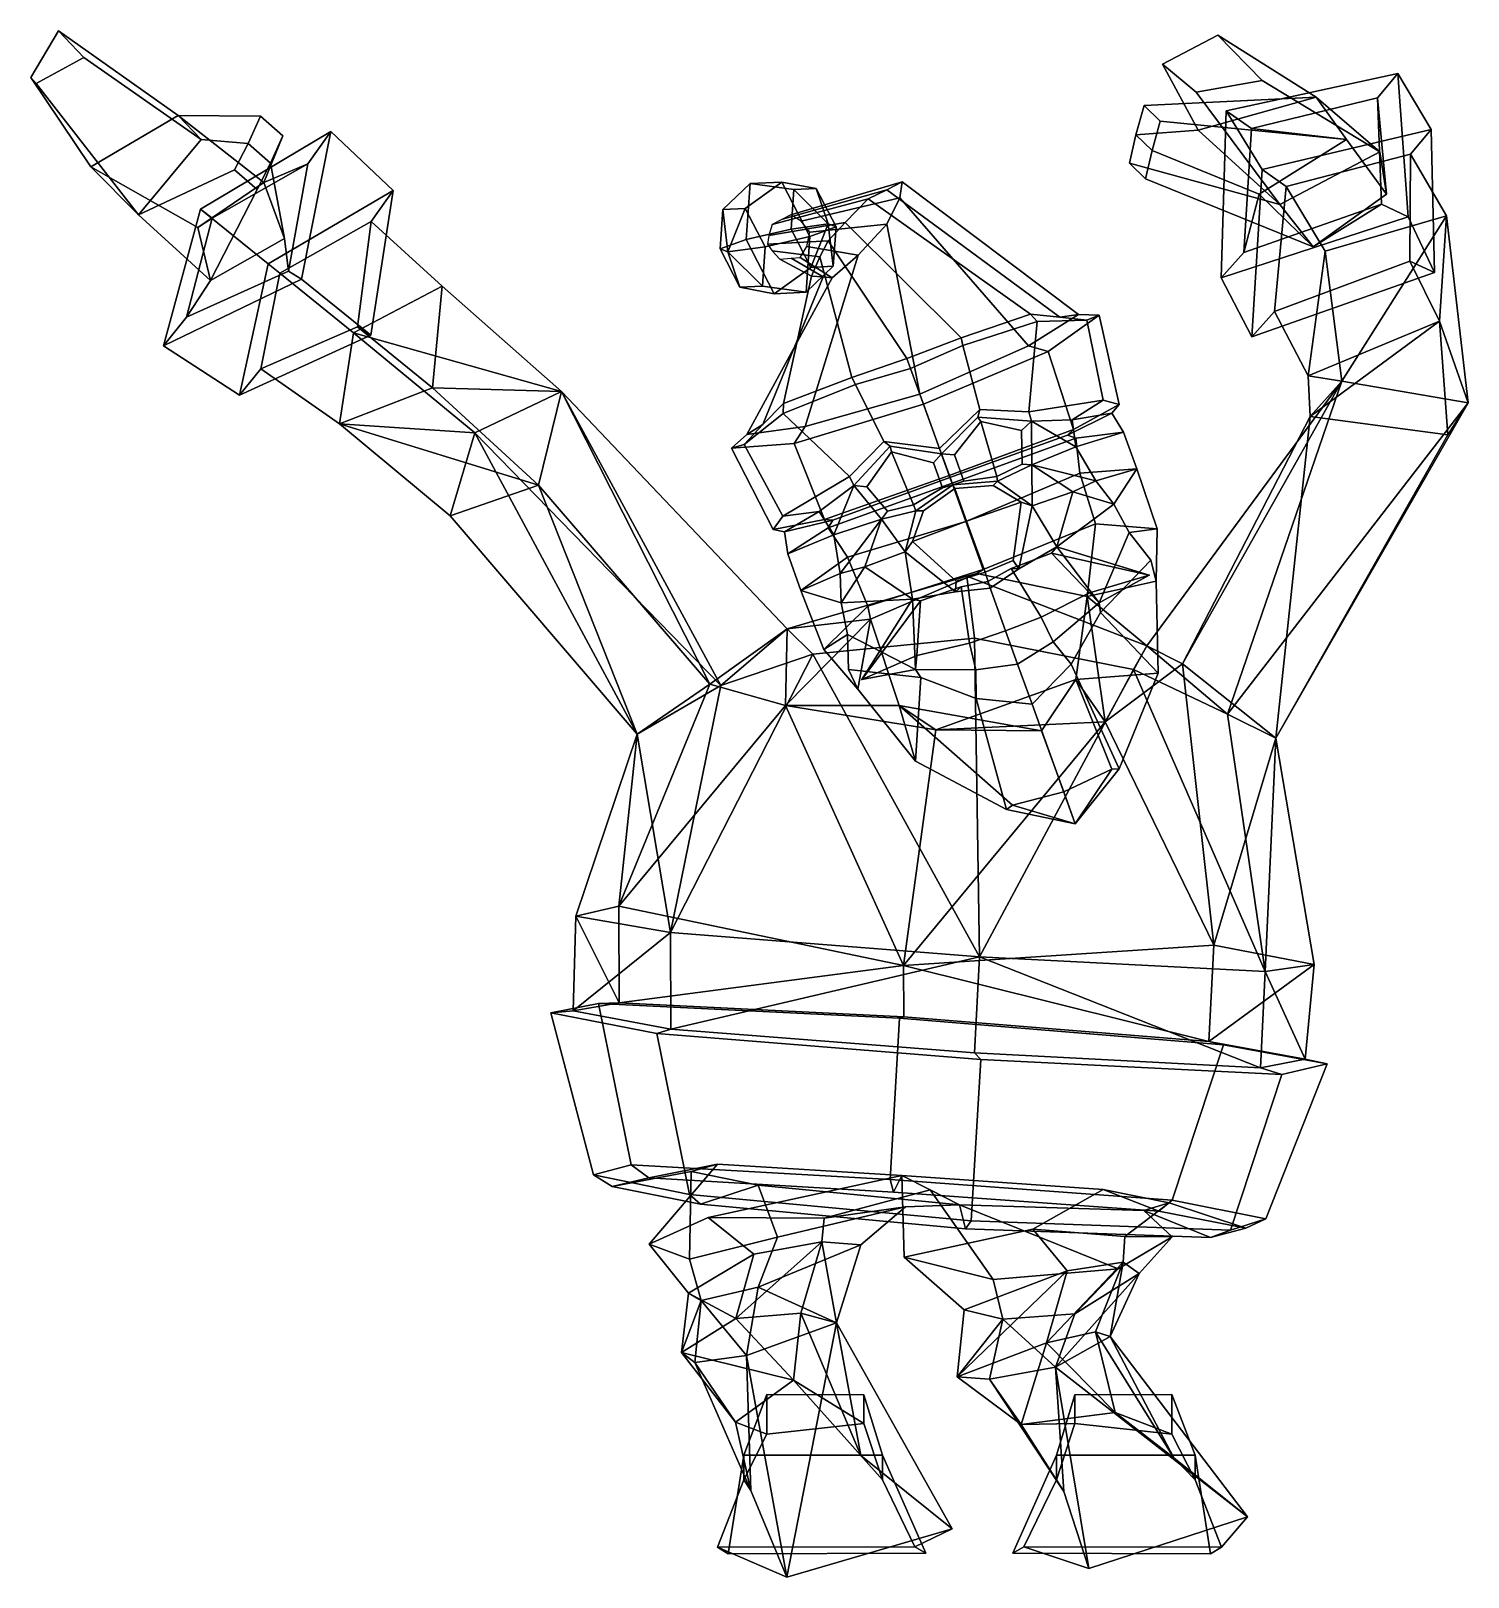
# Model space of a CAD drawing. Extents: x -321 to 168, y -161 to 365.
import ezdxf

# ---------------------------------------------------------------- set-up
doc = ezdxf.new("R2010")
doc.units = 0

msp = doc.modelspace()

# ---------------------------------------------------------------- linework, layer by layer
for p in [(59.280144, 179.624817, 96.495132), (-38.515999, 144.223114, 96.495132)]:
    msp.add_point(p)
for points in [[(-319.134705, 346.829834, 126.013069), (-302.998566, 355.644928, 132.021713), (-311.608002, 364.65741, 114.5019), (-320.973053, 348.833923, 102.777237)], [(-320.973053, 348.833923, 102.777237), (-311.608002, 364.65741, 114.5019), (-270.936554, 335.942474, 66.626259), (-300.655518, 318.511963, 55.118664)], [(-302.998566, 355.644928, 132.021713), (-263.124908, 327.697906, 106.921448), (-270.936554, 335.942474, 66.626259), (-311.608002, 364.65741, 114.5019)], [(75.250961, 343.857544, 147.862961), (97.629372, 347.794678, 142.294708), (82.55011, 363.175903, 138.890549), (63.741619, 353.316864, 135.524353)], [(63.741619, 353.316864, 135.524353), (82.55011, 363.175903, 138.890549), (115.9533, 342.110291, 82.222595), (75.904411, 330.904297, 87.04023)], [(97.629372, 347.794678, 142.294708), (137.637665, 323.541351, 104.682495), (115.9533, 342.110291, 82.222595), (82.55011, 363.175903, 138.890549)], [(-319.134705, 346.829834, 126.013069), (-284.437134, 302.102631, 86.588104), (-263.124908, 327.697906, 106.921448), (-302.998566, 355.644928, 132.021713)], [(75.250961, 343.857544, 147.862961), (63.741619, 353.316864, 135.524353), (75.904411, 330.904297, 87.04023), (103.617989, 305.671234, 97.90406)], [(-319.134705, 346.829834, 126.013069), (-320.973053, 348.833923, 102.777237), (-300.655518, 318.511963, 55.118664), (-284.437134, 302.102631, 86.588104)], [(75.250961, 343.857544, 147.862961), (103.617989, 305.671234, 97.90406), (137.637665, 323.541351, 104.682495), (97.629372, 347.794678, 142.294708)], [(143.782181, 350.204803, 55.039082), (155.079605, 331.184601, 30.389214), (97.686577, 317.564972, 15.483627), (85.40062, 337.445129, 37.917942)], [(143.782181, 350.204803, 55.039082), (85.40062, 337.445129, 37.917942), (93.992996, 331.454742, 46.6115), (136.884598, 341.881165, 58.629185)], [(147.280472, 301.486206, 97.045662), (143.782181, 350.204803, 55.039082), (136.884598, 341.881165, 58.629185), (138.233231, 305.726135, 89.555901)], [(156.184631, 282.520203, 70.051918), (155.079605, 331.184601, 30.389214), (143.782181, 350.204803, 55.039082), (147.280472, 301.486206, 97.045662)], [(54.667007, 329.307617, 77.36319), (75.904411, 330.904297, 87.04023), (115.9533, 342.110291, 82.222595), (57.536777, 339.287933, 72.732002)], [(57.536777, 339.287933, 72.732002), (115.9533, 342.110291, 82.222595), (126.278198, 327.700928, 53.993301), (62.949627, 333.968903, 62.250065)], [(139.95845, 309.111328, 72.238243), (136.884598, 341.881165, 58.629185), (93.992996, 331.454742, 46.6115), (126.278198, 327.700928, 53.993301)], [(114.988045, 291.217712, 70.115913), (138.233231, 305.726135, 89.555901), (136.884598, 341.881165, 58.629185), (139.95845, 309.111328, 72.238243)], [(137.637665, 323.541351, 104.682495), (139.95845, 309.111328, 72.238243), (126.278198, 327.700928, 53.993301), (115.9533, 342.110291, 82.222595)], [(54.667007, 329.307617, 77.36319), (57.536777, 339.287933, 72.732002), (62.949627, 333.968903, 62.250065), (60.198025, 323.980927, 66.92363)], [(94.078461, 260.619324, 59.686882), (83.761681, 280.773895, 83.865761), (85.40062, 337.445129, 37.917942), (97.686577, 317.564972, 15.483627)], [(83.761681, 280.773895, 83.865761), (91.414528, 289.281982, 80.467583), (93.992996, 331.454742, 46.6115), (85.40062, 337.445129, 37.917942)], [(-300.655518, 318.511963, 55.118664), (-270.936554, 335.942474, 66.626259), (-241.812103, 313.13443, 47.312843), (-264.204315, 297.885681, 37.919735)], [(-242.956512, 335.652191, 118.85231), (-235.290771, 328.973969, 110.846069), (-241.812103, 313.13443, 47.312843), (-270.936554, 335.942474, 66.626259)], [(-247.13829, 326.387878, 123.948891), (-242.956512, 335.652191, 118.85231), (-270.936554, 335.942474, 66.626259), (-263.124908, 327.697906, 106.921448)], [(-247.13829, 326.387878, 123.948891), (-239.552002, 319.699341, 115.845695), (-235.290771, 328.973969, 110.846069), (-242.956512, 335.652191, 118.85231)], [(60.198025, 323.980927, 66.92363), (62.949627, 333.968903, 62.250065), (126.278198, 327.700928, 53.993301), (96.647614, 309.111328, 49.69202)], [(96.647614, 309.111328, 49.69202), (126.278198, 327.700928, 53.993301), (93.992996, 331.454742, 46.6115), (91.414528, 289.281982, 80.467583)], [(155.079605, 331.184601, 30.389214), (148.106934, 322.720978, 34.058159), (105.836937, 311.788971, 23.805414), (97.686577, 317.564972, 15.483627)], [(156.184631, 282.520203, 70.051918), (147.799362, 286.435181, 63.122036), (148.106934, 322.720978, 34.058159), (155.079605, 331.184601, 30.389214)], [(-251.763809, 317.465759, 128.380676), (-247.13829, 326.387878, 123.948891), (-263.124908, 327.697906, 106.921448), (-284.437134, 302.102631, 86.588104)], [(-263.259247, 304.045044, 12.686824), (-218.976654, 330.504608, 47.37534), (-197.796661, 310.356384, 33.413902), (-240.301315, 285.455292, -2.292161)], [(-263.259247, 304.045044, 12.686824), (-259.378784, 301.000153, 22.954205), (-226.814407, 319.526855, 49.205841), (-218.976654, 330.504608, 47.37534)], [(-251.763809, 317.465759, 128.380676), (-244.082886, 310.766998, 120.342056), (-239.552002, 319.699341, 115.845695), (-247.13829, 326.387878, 123.948891)], [(-239.552002, 319.699341, 115.845695), (-234.732086, 294.043396, 74.932213), (-241.812103, 313.13443, 47.312843), (-235.290771, 328.973969, 110.846069)], [(-228.941986, 280.256989, 99.350212), (-218.976654, 330.504608, 47.37534), (-226.814407, 319.526855, 49.205841), (-233.380844, 282.978912, 88.608284)], [(-205.42334, 261.278595, 85.787178), (-197.796661, 310.356384, 33.413902), (-218.976654, 330.504608, 47.37534), (-228.941986, 280.256989, 99.350212)], [(52.549541, 319.692566, 82.232216), (103.617989, 305.671234, 97.90406), (75.904411, 330.904297, 87.04023), (54.667007, 329.307617, 77.36319)], [(52.549541, 319.692566, 82.232216), (54.667007, 329.307617, 77.36319), (60.198025, 323.980927, 66.92363), (57.989117, 314.357239, 71.72345)], [(57.989117, 314.357239, 71.72345), (60.198025, 323.980927, 66.92363), (96.647614, 309.111328, 49.69202), (114.988045, 291.217712, 70.115913)], [(103.617989, 305.671234, 97.90406), (114.988045, 291.217712, 70.115913), (139.95845, 309.111328, 72.238243), (137.637665, 323.541351, 104.682495)], [(148.106934, 322.720978, 34.058159), (160.345871, 301.825195, 7.261449), (119.070457, 289.816071, -1.676195), (105.836937, 311.788971, 23.805414)], [(157.956589, 265.952271, 35.054813), (160.345871, 301.825195, 7.261449), (148.106934, 322.720978, 34.058159), (147.799362, 286.435181, 63.122036)], [(-284.437134, 302.102631, 86.588104), (-300.655518, 318.511963, 55.118664), (-264.204315, 297.885681, 37.919735), (-259.966309, 279.851135, 61.503757)], [(-251.763809, 317.465759, 128.380676), (-284.437134, 302.102631, 86.588104), (-259.966309, 279.851135, 61.503757), (-244.082886, 310.766998, 120.342056)], [(-264.204315, 297.885681, 37.919735), (-241.812103, 313.13443, 47.312843), (-226.814407, 319.526855, 49.205841), (-259.378784, 301.000153, 22.954205)], [(-244.082886, 310.766998, 120.342056), (-259.966309, 279.851135, 61.503757), (-234.732086, 294.043396, 74.932213), (-239.552002, 319.699341, 115.845695)], [(-234.732086, 294.043396, 74.932213), (-233.380844, 282.978912, 88.608284), (-226.814407, 319.526855, 49.205841), (-241.812103, 313.13443, 47.312843)], [(52.549541, 319.692566, 82.232216), (57.989117, 314.357239, 71.72345), (114.988045, 291.217712, 70.115913), (103.617989, 305.671234, 97.90406)], [(94.078461, 260.619324, 59.686882), (97.686577, 317.564972, 15.483627), (105.836937, 311.788971, 23.805414), (101.893951, 269.262421, 56.253361)], [(-240.301315, 285.455292, -2.292161), (-197.796661, 310.356384, 33.413902), (-205.248428, 299.858734, 35.234035), (-236.387665, 282.332703, 8.131133)], [(-205.42334, 261.278595, 85.787178), (-209.964966, 264.017029, 74.857903), (-205.248428, 299.858734, 35.234035), (-197.796661, 310.356384, 33.413902)], [(-85.724632, 303.955841, 4.273912), (-76.446869, 312.740662, -5.108076), (-77.746857, 293.769165, -16.072855), (-86.643883, 290.540924, -3.479406)], [(-65.645798, 313.267883, 13.02423), (-76.446869, 312.740662, -5.108076), (-85.724632, 303.955841, 4.273912), (-78.087151, 304.328644, 17.095339)], [(-56.144756, 294.823608, 20.191677), (-65.645798, 313.267883, 13.02423), (-78.087151, 304.328644, 17.095339), (-71.368889, 291.28653, 22.1635)], [(-61.603455, 310.7211, -10.291333), (-62.522705, 297.306213, -18.044651), (-77.746857, 293.769165, -16.072855), (-76.446869, 312.740662, -5.108076)], [(-65.645798, 313.267883, 13.02423), (-53.965969, 311.093903, 2.530094), (-61.603455, 310.7211, -10.291333), (-76.446869, 312.740662, -5.108076)], [(-68.970566, 298.858459, 13.817698), (-36.31263, 307.581757, 64.056358), (-29.996511, 310.670471, 52.842693), (-65.430939, 300.62793, 11.629828)], [(-56.144756, 294.823608, 20.191677), (-47.247707, 298.051819, 7.598255), (-53.965969, 311.093903, 2.530094), (-65.645798, 313.267883, 13.02423)], [(-65.430939, 300.62793, 11.629828), (-29.996511, 310.670471, 52.842693), (-24.77158, 313.34021, 43.809608), (-62.593117, 302.134644, 9.873055)], [(-62.593117, 302.134644, 9.873055), (-24.77158, 313.34021, 43.809608), (-25.513271, 307.935486, 34.425068), (-59.036678, 300.037964, 7.79352)], [(-49.889519, 299.080139, -8.239739), (-62.522705, 297.306213, -18.044651), (-61.603455, 310.7211, -10.291333)], [(-53.965969, 311.093903, 2.530094), (-49.889519, 299.080139, -8.239739), (-61.603455, 310.7211, -10.291333)], [(-47.247707, 298.051819, 7.598255), (-49.889519, 299.080139, -8.239739), (-53.965969, 311.093903, 2.530094)], [(28.869303, 267.400513, 60.679428), (-29.996511, 310.670471, 52.842693), (-36.31263, 307.581757, 64.056358), (18.911833, 268.347595, 88.605896)], [(35.207359, 268.312256, 37.509758), (-24.77158, 313.34021, 43.809608), (-29.996511, 310.670471, 52.842693), (28.869303, 267.400513, 60.679428)], [(18.235157, 257.650177, 16.319862), (-25.513271, 307.935486, 34.425068), (-24.77158, 313.34021, 43.809608), (35.207359, 268.312256, 37.509758)], [(119.070457, 289.816071, -1.676195), (113.322678, 247.429382, 29.845779), (101.893951, 269.262421, 56.253361), (105.836937, 311.788971, 23.805414)], [(-70.054962, 295.106201, 14.586328), (-44.12006, 299.586304, 69.051338), (-36.31263, 307.581757, 64.056358), (-68.970566, 298.858459, 13.817698)], [(-59.036678, 300.037964, 7.79352), (-25.513271, 307.935486, 34.425068), (-29.915327, 298.947449, 27.732841), (-56.118763, 296.244019, 6.150836)], [(18.911833, 268.347595, 88.605896), (-36.31263, 307.581757, 64.056358), (-44.12006, 299.586304, 69.051338), (-4.639627, 260.370728, 101.565422)], [(-18.740019, 241.186768, -2.974265), (-29.915327, 298.947449, 27.732841), (-25.513271, 307.935486, 34.425068), (18.235157, 257.650177, 16.319862)], [(147.280472, 301.486206, 97.045662), (138.233231, 305.726135, 89.555901), (91.414528, 289.281982, 80.467583), (83.761681, 280.773895, 83.865761)], [(114.988045, 291.217712, 70.115913), (96.647614, 309.111328, 49.69202), (91.414528, 289.281982, 80.467583), (138.233231, 305.726135, 89.555901)], [(-250.103287, 240.799988, 40.747322), (-275.905426, 257.629456, 55.534943), (-263.259247, 304.045044, 12.686824), (-240.301315, 285.455292, -2.292161)], [(-275.905426, 257.629456, 55.534943), (-268.03241, 267.321503, 55.455418), (-259.378784, 301.000153, 22.954205), (-263.259247, 304.045044, 12.686824)], [(-259.966309, 279.851135, 61.503757), (-264.204315, 297.885681, 37.919735), (-259.378784, 301.000153, 22.954205), (-268.03241, 267.321503, 55.455418)], [(-236.387665, 282.332703, 8.131133), (-205.248428, 299.858734, 35.234035), (-181.152435, 277.883118, 19.623055), (-211.31398, 261.974243, -8.034665)], [(-181.152435, 277.883118, 19.623055), (-205.248428, 299.858734, 35.234035), (-209.964966, 264.017029, 74.857903), (-184.428024, 243.337433, 59.861961)], [(-84.002037, 289.512604, 12.358637), (-85.724632, 303.955841, 4.273912), (-86.643883, 290.540924, -3.479406)], [(-78.087151, 304.328644, 17.095339), (-85.724632, 303.955841, 4.273912), (-84.002037, 289.512604, 12.358637)], [(-71.368889, 291.28653, 22.1635), (-78.087151, 304.328644, 17.095339), (-84.002037, 289.512604, 12.358637)], [(-70.528893, 292.191315, 14.961316), (-49.864586, 293.292236, 71.853767), (-44.12006, 299.586304, 69.051338), (-70.054962, 295.106201, 14.586328)], [(-23.138264, 253.336792, 108.993706), (-4.639627, 260.370728, 101.565422), (-44.12006, 299.586304, 69.051338), (-49.864586, 293.292236, 71.853767)], [(156.184631, 282.520203, 70.051918), (147.280472, 301.486206, 97.045662), (83.761681, 280.773895, 83.865761), (94.078461, 260.619324, 59.686882)], [(160.345871, 301.825195, 7.261449), (124.760223, 245.651245, -30.037838), (119.070457, 289.816071, -1.676195)], [(160.345871, 301.825195, 7.261449), (167.657776, 238.203247, -33.052433), (124.760223, 245.651245, -30.037838)], [(157.956589, 265.952271, 35.054813), (167.657776, 238.203247, -33.052433), (160.345871, 301.825195, 7.261449)], [(-55.804417, 284.26416, -12.976434), (-68.245796, 275.32486, -8.905379), (-77.746857, 293.769165, -16.072855), (-62.522705, 297.306213, -18.044651)], [(-56.144756, 294.823608, 20.191677), (-71.368889, 291.28653, 22.1635), (-72.288116, 277.871674, 14.410237), (-57.444725, 275.852081, 9.226926)], [(-49.889519, 299.080139, -8.239739), (-55.804417, 284.26416, -12.976434), (-62.522705, 297.306213, -18.044651)], [(-18.740019, 241.186768, -2.974265), (-57.685822, 230.167175, 16.319864), (-39.758549, 288.416931, 33.074642), (-29.915327, 298.947449, 27.732841)], [(-56.144756, 294.823608, 20.191677), (-57.444725, 275.852081, 9.226926), (-48.166935, 284.636963, -0.155007), (-47.247707, 298.051819, 7.598255)], [(-57.131214, 291.344666, 6.911242), (-56.118763, 296.244019, 6.150836), (-29.915327, 298.947449, 27.732841), (-39.758549, 288.416931, 33.074642)], [(-48.166935, 284.636963, -0.155007), (-55.804417, 284.26416, -12.976434), (-49.889519, 299.080139, -8.239739)], [(-47.247707, 298.051819, 7.598255), (-48.166935, 284.636963, -0.155007), (-49.889519, 299.080139, -8.239739)], [(-259.966309, 279.851135, 61.503757), (-268.03241, 267.321503, 55.455418), (-233.380844, 282.978912, 88.608284), (-234.732086, 294.043396, 74.932213)], [(-79.925598, 277.498871, 1.588811), (-86.643883, 290.540924, -3.479406), (-77.746857, 293.769165, -16.072855), (-68.245796, 275.32486, -8.905379)], [(-84.002037, 289.512604, 12.358637), (-86.643883, 290.540924, -3.479406), (-79.925598, 277.498871, 1.588811)], [(-71.368889, 291.28653, 22.1635), (-84.002037, 289.512604, 12.358637), (-72.288116, 277.871674, 14.410237)], [(-72.288116, 277.871674, 14.410237), (-84.002037, 289.512604, 12.358637), (-79.925598, 277.498871, 1.588811)], [(-70.528893, 292.191315, 14.961316), (-68.906387, 289.866058, 14.054508), (-52.706829, 287.820892, 68.237328), (-49.864586, 293.292236, 71.853767)], [(-68.906387, 289.866058, 14.054508), (-66.398537, 287.124084, 12.626783), (-55.54118, 281.235229, 62.233524), (-52.706829, 287.820892, 68.237328)], [(-59.40889, 287.607239, 8.398677), (-57.131214, 291.344666, 6.911242), (-39.758549, 288.416931, 33.074642), (-48.576927, 280.722656, 41.552906)], [(-23.138264, 253.336792, 108.993706), (-49.864586, 293.292236, 71.853767), (-52.706829, 287.820892, 68.237328), (-41.852962, 246.899689, 101.565422)], [(113.322678, 247.429382, 29.845779), (119.070457, 289.816071, -1.676195), (124.760223, 245.651245, -30.037838)], [(-250.103287, 240.799988, 40.747322), (-240.301315, 285.455292, -2.292161), (-236.387665, 282.332703, 8.131133), (-242.809052, 249.769531, 40.686783)], [(-57.685822, 230.167175, 16.319864), (-77.550194, 227.494598, 37.509758), (-48.576927, 280.722656, 41.552906), (-39.758549, 288.416931, 33.074642)], [(-57.444725, 275.852081, 9.226926), (-68.245796, 275.32486, -8.905379), (-55.804417, 284.26416, -12.976434), (-48.166935, 284.636963, -0.155007)], [(-66.398537, 287.124084, 12.626783), (-62.539307, 287.435455, 10.290932), (-51.614372, 281.050171, 50.793362), (-55.54118, 281.235229, 62.233524)], [(-65.053207, 237.952637, 88.605896), (-41.852962, 246.899689, 101.565422), (-52.706829, 287.820892, 68.237328), (-55.54118, 281.235229, 62.233524)], [(-62.539307, 287.435455, 10.290932), (-59.40889, 287.607239, 8.398677), (-48.576927, 280.722656, 41.552906), (-51.614372, 281.050171, 50.793362)], [(156.184631, 282.520203, 70.051918), (94.078461, 260.619324, 59.686882), (101.893951, 269.262421, 56.253361), (147.799362, 286.435181, 63.122036)], [(113.322678, 247.429382, 29.845779), (157.956589, 265.952271, 35.054813), (147.799362, 286.435181, 63.122036), (101.893951, 269.262421, 56.253361)], [(-275.905426, 257.629456, 55.534943), (-228.941986, 280.256989, 99.350212), (-233.380844, 282.978912, 88.608284), (-268.03241, 267.321503, 55.455418)], [(-250.103287, 240.799988, 40.747322), (-205.42334, 261.278595, 85.787178), (-228.941986, 280.256989, 99.350212), (-275.905426, 257.629456, 55.534943)], [(-216.027145, 231.133118, 25.005581), (-242.809052, 249.769531, 40.686783), (-236.387665, 282.332703, 8.131133), (-211.31398, 261.974243, -8.034665)], [(-77.550194, 227.494598, 37.509758), (-72.097145, 230.851166, 60.679428), (-51.614372, 281.050171, 50.793362), (-48.576927, 280.722656, 41.552906)], [(-72.097145, 230.851166, 60.679428), (-65.053207, 237.952637, 88.605896), (-55.54118, 281.235229, 62.233524), (-51.614372, 281.050171, 50.793362)], [(-211.31398, 261.974243, -8.034665), (-181.152435, 277.883118, 19.623055), (-140.622864, 242.141296, 16.998755)], [(-184.428024, 243.337433, 59.861961), (-140.622864, 242.141296, 16.998755), (-181.152435, 277.883118, 19.623055)], [(-57.444725, 275.852081, 9.226926), (-72.288116, 277.871674, 14.410237), (-79.925598, 277.498871, 1.588811), (-68.245796, 275.32486, -8.905379)], [(-4.09409, 257.721832, 106.255333), (21.125263, 265.882935, 92.966484), (18.911833, 268.347595, 88.605896), (-4.639627, 260.370728, 101.565422)], [(42.261631, 268.081299, 35.851646), (24.841194, 255.643982, 12.511163), (18.235157, 257.650177, 16.319862), (35.207359, 268.312256, 37.509758)], [(21.125263, 265.882935, 92.966484), (38.089714, 266.310059, 61.73048), (28.869303, 267.400513, 60.679428), (18.911833, 268.347595, 88.605896)], [(49.006523, 237.699097, 40.018829), (33.474522, 229.164307, 13.866787), (24.841194, 255.643982, 12.511163), (42.261631, 268.081299, 35.851646)], [(38.089714, 266.310059, 61.73048), (42.261631, 268.081299, 35.851646), (35.207359, 268.312256, 37.509758), (28.869303, 267.400513, 60.679428)], [(43.629314, 239.117249, 77.739914), (49.006523, 237.699097, 40.018829), (42.261631, 268.081299, 35.851646), (38.089714, 266.310059, 61.73048)], [(-250.103287, 240.799988, 40.747322), (-242.809052, 249.769531, 40.686783), (-209.964966, 264.017029, 74.857903), (-205.42334, 261.278595, 85.787178)], [(-184.428024, 243.337433, 59.861961), (-209.964966, 264.017029, 74.857903), (-242.809052, 249.769531, 40.686783), (-216.027145, 231.133118, 25.005581)], [(1.683785, 236.022644, 108.592934), (18.364187, 235.213745, 96.802124), (21.125263, 265.882935, 92.966484), (-4.09409, 257.721832, 106.255333)], [(18.364187, 235.213745, 96.802124), (43.629314, 239.117249, 77.739914), (38.089714, 266.310059, 61.73048), (21.125263, 265.882935, 92.966484)], [(157.956589, 265.952271, 35.054813), (113.322678, 247.429382, 29.845779), (114.001961, 233.551208, 20.471243)], [(157.956589, 265.952271, 35.054813), (114.001961, 233.551208, 20.471243), (160.803833, 227.390442, 10.182785)], [(157.956589, 265.952271, 35.054813), (160.803833, 227.390442, 10.182785), (167.657776, 238.203247, -33.052433)], [(-216.027145, 231.133118, 25.005581), (-211.31398, 261.974243, -8.034665), (-170.091324, 228.015747, -6.087024)], [(-211.31398, 261.974243, -8.034665), (-140.622864, 242.141296, 16.998755), (-170.091324, 228.015747, -6.087024)], [(-21.900185, 249.916626, 112.282356), (-4.09409, 257.721832, 106.255333), (-4.639627, 260.370728, 101.565422), (-23.138264, 253.336792, 108.993706)], [(-12.04626, 222.695465, 112.074959), (1.683785, 236.022644, 108.592934), (-4.09409, 257.721832, 106.255333), (-21.900185, 249.916626, 112.282356)], [(24.841194, 255.643982, 12.511163), (-17.50931, 237.786987, -7.526244), (-18.740019, 241.186768, -2.974265), (18.235157, 257.650177, 16.319862)], [(-21.900185, 249.916626, 112.282356), (-23.138264, 253.336792, 108.993706), (-41.852962, 246.899689, 101.565422), (-40.576511, 244.515381, 106.255333)], [(33.474522, 229.164307, 13.866787), (-8.745274, 213.576599, -5.901318), (-17.50931, 237.786987, -7.526244), (24.841194, 255.643982, 12.511163)], [(-12.04626, 222.695465, 112.074959), (-21.900185, 249.916626, 112.282356), (-40.576511, 244.515381, 106.255333), (-31.020903, 225.042419, 108.592934)], [(113.322678, 247.429382, 29.845779), (124.760223, 245.651245, -30.037838), (114.001961, 233.551208, 20.471243)], [(-216.027145, 231.133118, 25.005581), (-148.349457, 210.216583, 51.602306), (-184.428024, 243.337433, 59.861961)], [(-184.428024, 243.337433, 59.861961), (-148.349457, 210.216583, 51.602306), (-140.622864, 242.141296, 16.998755)], [(-86.454865, 142.14151, -35.592037), (-170.091324, 228.015747, -6.087024), (-140.622864, 242.141296, 16.998755)], [(-90.171265, 142.590942, 41.213921), (-140.622864, 242.141296, 16.998755), (-148.349457, 210.216583, 51.602306)], [(-90.171265, 142.590942, 41.213921), (-63.902641, 161.420135, -1.819901), (-140.622864, 242.141296, 16.998755)], [(-86.454865, 142.14151, -35.592037), (-140.622864, 242.141296, 16.998755), (-63.902641, 161.420135, -1.819901)], [(-40.576511, 244.515381, 106.255333), (-41.852962, 246.899689, 101.565422), (-65.053207, 237.952637, 88.605896), (-65.176117, 234.642273, 92.966484)], [(-31.020903, 225.042419, 108.592934), (-40.576511, 244.515381, 106.255333), (-65.176117, 234.642273, 92.966484), (-42.603207, 213.14386, 96.802116)], [(70.560509, 149.531494, 51.562283), (124.760223, 245.651245, -30.037838), (58.399792, 155.607605, 6.357838)], [(85.857346, 132.424133, -20.267643), (58.399792, 155.607605, 6.357838), (124.760223, 245.651245, -30.037838)], [(70.560509, 149.531494, 51.562283), (114.001961, 233.551208, 20.471243), (124.760223, 245.651245, -30.037838)], [(85.857346, 132.424133, -20.267643), (124.760223, 245.651245, -30.037838), (167.657776, 238.203247, -33.052433)], [(-65.176117, 234.642273, 92.966484), (-65.053207, 237.952637, 88.605896), (-72.097145, 230.851166, 60.679428), (-78.483032, 224.111328, 61.73048)], [(-61.476959, 224.397278, 12.511164), (-57.685822, 230.167175, 16.319864), (-18.740019, 241.186768, -2.974265), (-17.50931, 237.786987, -7.526244)], [(-51.159904, 198.5271, 13.866788), (-61.476959, 224.397278, 12.511164), (-17.50931, 237.786987, -7.526244), (-8.745274, 213.576599, -5.901318)], [(33.094204, 232.479065, 78.249641), (43.629314, 239.117249, 77.739914), (18.364187, 235.213745, 96.802124), (19.211151, 232.014069, 94.976685)], [(49.006523, 237.699097, 40.018829), (46.583805, 234.68045, 41.26128), (31.421478, 227.238037, 14.896183), (33.474522, 229.164307, 13.866787)], [(43.629314, 239.117249, 77.739914), (33.094204, 232.479065, 78.249641), (46.583805, 234.68045, 41.26128), (49.006523, 237.699097, 40.018829)], [(102.316818, 124.271027, 19.639944), (85.857346, 132.424133, -20.267643), (167.657776, 238.203247, -33.052433)], [(160.803833, 227.390442, 10.182785), (102.316818, 124.271027, 19.639944), (167.657776, 238.203247, -33.052433)], [(-42.603207, 213.14386, 96.802116), (-65.176117, 234.642273, 92.966484), (-78.483032, 224.111328, 61.73048), (-65.332626, 199.673584, 77.739914)], [(-12.04626, 222.695465, 112.074959), (-11.4058, 220.926208, 109.102097), (0.962544, 233.406372, 107.094673), (1.683785, 236.022644, 108.592934)], [(2.046012, 231.902466, 104.268639), (0.962544, 233.406372, 107.094673), (-11.4058, 220.926208, 109.102097), (-6.990826, 220.59375, 106.276031)], [(-6.990826, 220.59375, 106.276031), (-3.755651, 211.656677, 107.318275), (7.414523, 213.202881, 102.009949), (2.046012, 231.902466, 104.268639)], [(1.683785, 236.022644, 108.592934), (0.962544, 233.406372, 107.094673), (19.211151, 232.014069, 94.976685), (18.364187, 235.213745, 96.802124)], [(2.046012, 231.902466, 104.268639), (15.824884, 228.856567, 92.15062), (19.211151, 232.014069, 94.976685), (0.962544, 233.406372, 107.094673)], [(7.414523, 213.202881, 102.009949), (16.066833, 217.394257, 95.723228), (15.824884, 228.856567, 92.15062), (2.046012, 231.902466, 104.268639)], [(16.066833, 217.394257, 95.723228), (19.329147, 217.203491, 98.549278), (19.211151, 232.014069, 94.976685), (15.824884, 228.856567, 92.15062)], [(34.342648, 223.234497, 78.655991), (33.094204, 232.479065, 78.249641), (19.211151, 232.014069, 94.976685)], [(19.329147, 217.203491, 98.549278), (34.342648, 223.234497, 78.655991), (19.211151, 232.014069, 94.976685)], [(50.521259, 228.223145, 42.462151), (34.240952, 226.242767, 12.672509), (31.421478, 227.238037, 14.896183), (46.583805, 234.68045, 41.26128)], [(33.094204, 232.479065, 78.249641), (34.342648, 223.234497, 78.655991), (50.521259, 228.223145, 42.462151), (46.583805, 234.68045, 41.26128)], [(102.316818, 124.271027, 19.639944), (114.001961, 233.551208, 20.471243), (70.560509, 149.531494, 51.562283)], [(160.803833, 227.390442, 10.182785), (114.001961, 233.551208, 20.471243), (102.316818, 124.271027, 19.639944)], [(-216.027145, 231.133118, 25.005581), (-178.37326, 199.795105, 22.361713), (-148.349457, 210.216583, 51.602306)], [(-216.027145, 231.133118, 25.005581), (-170.091324, 228.015747, -6.087024), (-178.37326, 199.795105, 22.361713)], [(-178.37326, 199.795105, 22.361713), (-170.091324, 228.015747, -6.087024), (-114.869492, 125.576965, -1.100094)], [(-114.869492, 125.576965, -1.100094), (-170.091324, 228.015747, -6.087024), (-86.454865, 142.14151, -35.592037)], [(-78.483032, 224.111328, 61.73048), (-72.097145, 230.851166, 60.679428), (-77.550194, 227.494598, 37.509758), (-82.822021, 222.801636, 35.851646)], [(-82.822021, 222.801636, 35.851646), (-77.550194, 227.494598, 37.509758), (-57.685822, 230.167175, 16.319864), (-61.476959, 224.397278, 12.511164)], [(33.474522, 229.164307, 13.866787), (31.421478, 227.238037, 14.896183), (-8.488815, 212.868134, -2.275021), (-8.745274, 213.576599, -5.901318)], [(34.240952, 226.242767, 12.672509), (-7.793586, 210.947571, -2.405133), (-8.488815, 212.868134, -2.275021), (31.421478, 227.238037, 14.896183)], [(35.641514, 214.309875, 11.18878), (-3.070409, 197.899963, -0.945824), (-7.793586, 210.947571, -2.405133), (34.240952, 226.242767, 12.672509)], [(55.032692, 215.824432, 44.641083), (35.641514, 214.309875, 11.18878), (34.240952, 226.242767, 12.672509), (50.521259, 228.223145, 42.462151)], [(34.342648, 223.234497, 78.655991), (41.097305, 211.748657, 78.504814), (55.032692, 215.824432, 44.641083), (50.521259, 228.223145, 42.462151)], [(-68.556068, 195.142029, 40.018829), (-82.822021, 222.801636, 35.851646), (-61.476959, 224.397278, 12.511164), (-51.159904, 198.5271, 13.866788)], [(-65.332626, 199.673584, 77.739914), (-78.483032, 224.111328, 61.73048), (-82.822021, 222.801636, 35.851646), (-68.556068, 195.142029, 40.018829)], [(-31.020903, 225.042419, 108.592934), (-42.603207, 213.14386, 96.802116), (-41.205776, 210.143433, 94.976685), (-28.792097, 223.49408, 107.094673)], [(-28.390406, 221.623962, 104.469688), (-28.792097, 223.49408, 107.094673), (-41.205776, 210.143433, 94.976685), (-36.766212, 209.691772, 94.654114)], [(-20.909693, 203.600922, 102.64016), (-28.390406, 221.623962, 104.469688), (-36.766212, 209.691772, 94.654114), (-29.774532, 201.385803, 97.547935)], [(-12.04626, 222.695465, 112.074959), (-31.020903, 225.042419, 108.592934), (-28.792097, 223.49408, 107.094673), (-11.4058, 220.926208, 109.102097)], [(-28.390406, 221.623962, 104.469688), (-14.11828, 217.886841, 106.095718), (-11.4058, 220.926208, 109.102097), (-28.792097, 223.49408, 107.094673)], [(-14.11828, 217.886841, 106.095718), (-28.390406, 221.623962, 104.469688), (-20.909693, 203.600922, 102.64016), (-11.01495, 209.313965, 106.939919)], [(-11.01495, 209.313965, 106.939919), (-7.559749, 210.301605, 110.144318), (-11.4058, 220.926208, 109.102097), (-14.11828, 217.886841, 106.095718)], [(-3.755651, 211.656677, 107.318275), (-6.990826, 220.59375, 106.276031), (-11.4058, 220.926208, 109.102097), (-7.559749, 210.301605, 110.144318)], [(41.097305, 211.748657, 78.504814), (34.342648, 223.234497, 78.655991), (19.329147, 217.203491, 98.549278)], [(7.414523, 213.202881, 102.009949), (7.699466, 211.631348, 104.835991), (19.329147, 217.203491, 98.549278), (16.066833, 217.394257, 95.723228)], [(19.427805, 203.198914, 104.760262), (19.329147, 217.203491, 98.549278), (7.699466, 211.631348, 104.835991)], [(33.238071, 208.035034, 101.72583), (41.097305, 211.748657, 78.504814), (19.329147, 217.203491, 98.549278)], [(33.238071, 208.035034, 101.72583), (19.329147, 217.203491, 98.549278), (19.427805, 203.198914, 104.760262)], [(61.959026, 195.408691, 46.003769), (41.018768, 197.126465, 14.099627), (35.641514, 214.309875, 11.18878), (55.032692, 215.824432, 44.641083)], [(41.097305, 211.748657, 78.504814), (47.221859, 203.837585, 77.948036), (55.032692, 215.824432, 44.641083)], [(52.452038, 194.106873, 78.12674), (61.959026, 195.408691, 46.003769), (55.032692, 215.824432, 44.641083), (47.221859, 203.837585, 77.948036)], [(-52.989506, 201.3172, 78.249641), (-41.205776, 210.143433, 94.976685), (-42.603207, 213.14386, 96.802116), (-65.332626, 199.673584, 77.739914)], [(-51.159904, 198.5271, 13.866788), (-8.745274, 213.576599, -5.901318), (-8.488815, 212.868134, -2.275021), (-48.349537, 198.361328, 14.896184)], [(-49.878632, 195.791901, 12.672509), (-48.349537, 198.361328, 14.896184), (-8.488815, 212.868134, -2.275021), (-7.793586, 210.947571, -2.405133)], [(-43.316307, 185.727539, 11.188781), (-49.878632, 195.791901, 12.672509), (-7.793586, 210.947571, -2.405133), (-3.070409, 197.899963, -0.945824)], [(-20.909693, 203.600922, 102.64016), (-20.13434, 201.555664, 104.835991), (-7.559749, 210.301605, 110.144318), (-11.01495, 209.313965, 106.939919)], [(-6.844909, 209.085999, 124.53614), (-7.559749, 210.301605, 110.144318), (-20.13434, 201.555664, 104.835991), (-17.545099, 201.560242, 121.01963)], [(7.414523, 213.202881, 102.009949), (-3.755651, 211.656677, 107.318275), (-7.559749, 210.301605, 110.144318), (7.699466, 211.631348, 104.835991)], [(-6.844909, 209.085999, 124.53614), (6.193177, 210.153381, 121.019623), (7.699466, 211.631348, 104.835991), (-7.559749, 210.301605, 110.144318)], [(41.018768, 197.126465, 14.099627), (2.838597, 181.576477, 3.485336), (-3.070409, 197.899963, -0.945824), (35.641514, 214.309875, 11.18878)], [(15.762093, 204.509033, 122.216965), (19.427805, 203.198914, 104.760262), (7.699466, 211.631348, 104.835991), (6.193177, 210.153381, 121.019623)], [(47.221859, 203.837585, 77.948036), (41.097305, 211.748657, 78.504814), (33.238071, 208.035034, 101.72583)], [(-178.37326, 199.795105, 22.361713), (-114.869492, 125.576965, -1.100094), (-148.349457, 210.216583, 51.602306)], [(-114.869492, 125.576965, -1.100094), (-90.171265, 142.590942, 41.213921), (-148.349457, 210.216583, 51.602306)], [(-48.031147, 193.415588, 78.655991), (-41.205776, 210.143433, 94.976685), (-52.989506, 201.3172, 78.249641)], [(-31.816036, 198.689209, 98.549278), (-41.205776, 210.143433, 94.976685), (-48.031147, 193.415588, 78.655991)], [(-29.774532, 201.385803, 97.547935), (-36.766212, 209.691772, 94.654114), (-41.205776, 210.143433, 94.976685), (-31.816036, 198.689209, 98.549278)], [(-2.822674, 197.97467, 128.666168), (-6.844909, 209.085999, 124.53614), (-17.545099, 201.560242, 121.01963), (-21.283758, 191.098633, 122.216965)], [(-2.822674, 197.97467, 128.666168), (15.762093, 204.509033, 122.216965), (6.193177, 210.153381, 121.019623), (-6.844909, 209.085999, 124.53614)], [(27.810474, 189.252747, 98.608406), (33.238071, 208.035034, 101.72583), (19.427805, 203.198914, 104.760262)], [(27.810474, 189.252747, 98.608406), (47.221859, 203.837585, 77.948036), (33.238071, 208.035034, 101.72583)], [(-65.332626, 199.673584, 77.739914), (-68.556068, 195.142029, 40.018829), (-64.762466, 194.373657, 41.26128), (-52.989506, 201.3172, 78.249641)], [(-52.989506, 201.3172, 78.249641), (-64.762466, 194.373657, 41.26128), (-63.654163, 186.892212, 42.462151), (-48.031147, 193.415588, 78.655991)], [(-20.909693, 203.600922, 102.64016), (-29.774532, 201.385803, 97.547935), (-31.816036, 198.689209, 98.549278), (-20.13434, 201.555664, 104.835991)], [(-23.747322, 187.569702, 104.760262), (-20.13434, 201.555664, 104.835991), (-31.816036, 198.689209, 98.549278)], [(-21.283758, 191.098633, 122.216965), (-17.545099, 201.560242, 121.01963), (-20.13434, 201.555664, 104.835991), (-23.747322, 187.569702, 104.760262)], [(3.457717, 180.625305, 122.611298), (12.941563, 184.612976, 117.381271), (15.762093, 204.509033, 122.216965), (-2.822674, 197.97467, 128.666168)], [(12.941563, 184.612976, 117.381271), (14.948675, 181.810059, 104.511543), (19.427805, 203.198914, 104.760262), (15.762093, 204.509033, 122.216965)], [(14.948675, 181.810059, 104.511543), (27.810474, 189.252747, 98.608406), (19.427805, 203.198914, 104.760262)], [(52.452038, 194.106873, 78.12674), (47.221859, 203.837585, 77.948036), (27.810474, 189.252747, 98.608406), (42.263538, 170.209167, 104.917755)], [(-68.556068, 195.142029, 40.018829), (-51.159904, 198.5271, 13.866788), (-48.349537, 198.361328, 14.896184), (-64.762466, 194.373657, 41.26128)], [(-63.654163, 186.892212, 42.462151), (-64.762466, 194.373657, 41.26128), (-48.349537, 198.361328, 14.896184), (-49.878632, 195.791901, 12.672509)], [(-59.183701, 174.478699, 44.641083), (-63.654163, 186.892212, 42.462151), (-49.878632, 195.791901, 12.672509), (-43.316307, 185.727539, 11.188781)], [(-45.868427, 180.267517, 78.504814), (-31.816036, 198.689209, 98.549278), (-48.031147, 193.415588, 78.655991)], [(-37.453194, 182.44519, 101.725838), (-31.816036, 198.689209, 98.549278), (-45.868427, 180.267517, 78.504814)], [(-36.448288, 169.083801, 14.099628), (-43.316307, 185.727539, 11.188781), (-3.070409, 197.899963, -0.945824), (2.838597, 181.576477, 3.485336)], [(-37.453194, 182.44519, 101.725838), (-23.747322, 187.569702, 104.760262), (-31.816036, 198.689209, 98.549278)], [(3.457717, 180.625305, 122.611298), (-2.822674, 197.97467, 128.666168), (-21.283758, 191.098633, 122.216965), (-6.381123, 177.618286, 117.381271)], [(38.095608, 172.442993, 33.236343), (0.648696, 180.19989, 8.793934), (2.838597, 181.576477, 3.485336), (41.018768, 197.126465, 14.099627)], [(61.662632, 177.634827, 50.112885), (38.095608, 172.442993, 33.236343), (41.018768, 197.126465, 14.099627), (61.959026, 195.408691, 46.003769)], [(61.662632, 177.634827, 50.112885), (61.959026, 195.408691, 46.003769), (52.452038, 194.106873, 78.12674), (59.784962, 184.788361, 81.29702)], [(-48.031147, 193.415588, 78.655991), (-63.654163, 186.892212, 42.462151), (-59.183701, 174.478699, 44.641083), (-45.868427, 180.267517, 78.504814)], [(-6.381123, 177.618286, 117.381271), (-21.283758, 191.098633, 122.216965), (-23.747322, 187.569702, 104.760262), (-6.614879, 174.00415, 104.511543)], [(26.06913, 187.111511, 112.608627), (27.810474, 189.252747, 98.608406), (14.948675, 181.810059, 104.511543), (12.338637, 181.862244, 112.725739)], [(26.06913, 187.111511, 112.608627), (59.280144, 179.624817, 96.495132), (27.810474, 189.252747, 98.608406)], [(59.280144, 179.624817, 96.495132), (42.263538, 170.209167, 104.917755), (27.810474, 189.252747, 98.608406)], [(52.452038, 194.106873, 78.12674), (42.263538, 170.209167, 104.917755), (42.717777, 166.947266, 95.90657), (59.784962, 184.788361, 81.29702)], [(-51.436771, 154.359985, 46.003773), (-59.183701, 174.478699, 44.641083), (-43.316307, 185.727539, 11.188781), (-36.448288, 169.083801, 14.099628)], [(-21.260523, 171.489288, 98.608406), (-23.747322, 187.569702, 104.760262), (-37.453194, 182.44519, 101.725838)], [(-6.614879, 174.00415, 104.511543), (-23.747322, 187.569702, 104.760262), (-21.260523, 171.489288, 98.608406)], [(3.457717, 180.625305, 122.611298), (5.115656, 175.286194, 110.43103), (14.948675, 181.810059, 104.511543), (12.941563, 184.612976, 117.381271)], [(12.338637, 181.862244, 112.725739), (22.522717, 165.365906, 123.670204), (38.902889, 173.625916, 115.00264), (26.06913, 187.111511, 112.608627)], [(38.902889, 173.625916, 115.00264), (59.280144, 179.624817, 96.495132), (26.06913, 187.111511, 112.608627)], [(42.717777, 166.947266, 95.90657), (62.277733, 146.327332, 66.107315), (61.662632, 177.634827, 50.112885), (59.784962, 184.788361, 81.29702)], [(-2.74038, 179.336731, 4.897363), (-63.902641, 161.420135, -1.819901), (-35.483955, 164.700104, 30.105322), (0.648696, 180.19989, 8.793934)], [(-2.74038, 179.336731, 4.897363), (-0.19946, 158.214874, -46.116638), (-55.166359, 152.768372, -41.201309), (-63.902641, 161.420135, -1.819901)], [(-45.868427, 180.267517, 78.504814), (-59.183701, 174.478699, 44.641083), (-45.509861, 170.269165, 77.948036)], [(-45.509861, 170.269165, 77.948036), (-37.453194, 182.44519, 101.725838), (-45.868427, 180.267517, 78.504814)], [(-21.260523, 171.489288, 98.608406), (-37.453194, 182.44519, 101.725838), (-45.509861, 170.269165, 77.948036)], [(-35.483955, 164.700104, 30.105322), (-36.448288, 169.083801, 14.099628), (2.838597, 181.576477, 3.485336), (0.648696, 180.19989, 8.793934)], [(3.457717, 180.625305, 122.611298), (-6.381123, 177.618286, 117.381271), (-6.614879, 174.00415, 104.511543), (5.115656, 175.286194, 110.43103)], [(0.648696, 180.19989, 8.793934), (38.095608, 172.442993, 33.236343), (58.399792, 155.607605, 6.357838), (-2.74038, 179.336731, 4.897363)], [(-2.74038, 179.336731, 4.897363), (58.399792, 155.607605, 6.357838), (53.938686, 147.630493, -31.953123), (-0.19946, 158.214874, -46.116638)], [(22.522717, 165.365906, 123.670204), (12.338637, 181.862244, 112.725739), (4.32911, 177.458984, 115.474304), (10.376706, 160.752686, 124.353912)], [(4.32911, 177.458984, 115.474304), (12.338637, 181.862244, 112.725739), (14.948675, 181.810059, 104.511543), (5.115656, 175.286194, 110.43103)], [(42.263538, 170.209167, 104.917755), (59.280144, 179.624817, 96.495132), (38.902889, 173.625916, 115.00264)], [(-43.299404, 159.445343, 78.126747), (-45.509861, 170.269165, 77.948036), (-59.183701, 174.478699, 44.641083), (-51.436771, 154.359985, 46.003773)], [(-18.552065, 170.958862, 112.608627), (-4.643032, 175.714966, 112.725739), (-6.614879, 174.00415, 104.511543), (-21.260523, 171.489288, 98.608406)], [(-4.643032, 175.714966, 112.725739), (-18.552065, 170.958862, 112.608627), (-19.779753, 152.383087, 115.00264), (-1.907824, 156.522156, 123.670204)], [(4.32911, 177.458984, 115.474304), (5.115656, 175.286194, 110.43103), (-6.614879, 174.00415, 104.511543), (-4.643032, 175.714966, 112.725739)], [(-1.907824, 156.522156, 123.670204), (10.376706, 160.752686, 124.353912), (4.32911, 177.458984, 115.474304), (-4.643032, 175.714966, 112.725739)], [(22.522717, 165.365906, 123.670204), (26.629738, 156.963043, 113.76458), (42.263538, 170.209167, 104.917755), (38.902889, 173.625916, 115.00264)], [(62.277733, 146.327332, 66.107315), (34.277035, 144.191193, 61.424484), (38.095608, 172.442993, 33.236343), (61.662632, 177.634827, 50.112885)], [(-39.831852, 140.894348, 50.112885), (-51.436771, 154.359985, 46.003773), (-36.448288, 169.083801, 14.099628), (-35.483955, 164.700104, 30.105322)], [(-43.299404, 159.445343, 78.126747), (-20.17461, 147.606873, 104.917755), (-21.260523, 171.489288, 98.608406), (-45.509861, 170.269165, 77.948036)], [(-18.552065, 170.958862, 112.608627), (-21.260523, 171.489288, 98.608406), (-38.515999, 144.223114, 96.495132)], [(-38.515999, 144.223114, 96.495132), (-21.260523, 171.489288, 98.608406), (-20.17461, 147.606873, 104.917755)], [(-19.779753, 152.383087, 115.00264), (-18.552065, 170.958862, 112.608627), (-38.515999, 144.223114, 96.495132)], [(32.736996, 149.441193, 115.812431), (42.717777, 166.947266, 95.90657), (42.263538, 170.209167, 104.917755), (26.629738, 156.963043, 113.76458)], [(44.323502, 129.813965, 63.634438), (38.095608, 172.442993, 33.236343), (34.277035, 144.191193, 61.424484)], [(58.399792, 155.607605, 6.357838), (38.095608, 172.442993, 33.236343), (44.323502, 129.813965, 63.634438)], [(-63.902641, 161.420135, -1.819901), (-64.457123, 135.364716, 53.643093), (-35.483955, 164.700104, 30.105322)], [(-64.457123, 135.364716, 53.643093), (-25.740891, 135.370789, 57.857738), (-35.483955, 164.700104, 30.105322)], [(-20.264175, 116.447571, 66.107315), (-39.831852, 140.894348, 50.112885), (-35.483955, 164.700104, 30.105322), (-25.740891, 135.370789, 57.857738)], [(10.376706, 160.752686, 124.353912), (14.482488, 149.410614, 119.235947), (26.629738, 156.963043, 113.76458), (22.522717, 165.365906, 123.670204)], [(49.001469, 113.868652, 97.85923), (62.277733, 146.327332, 66.107315), (42.717777, 166.947266, 95.90657), (32.736996, 149.441193, 115.812431)], [(-90.171265, 142.590942, 41.213921), (-64.457123, 135.364716, 53.643093), (-63.902641, 161.420135, -1.819901)], [(-86.454865, 142.14151, -35.592037), (-63.902641, 161.420135, -1.819901), (-55.166359, 152.768372, -41.201309)], [(1.497462, 49.902237, -101.624016), (-55.166359, 152.768372, -41.201309), (-0.19946, 158.214874, -46.116638)], [(-39.831852, 140.894348, 50.112885), (-42.968292, 147.592194, 81.297028), (-43.299404, 159.445343, 78.126747), (-51.436771, 154.359985, 46.003773)], [(-43.299404, 159.445343, 78.126747), (-42.968292, 147.592194, 81.297028), (-18.435617, 144.810059, 95.90657), (-20.17461, 147.606873, 104.917755)], [(10.376706, 160.752686, 124.353912), (-1.907824, 156.522156, 123.670204), (0.315562, 147.437439, 113.76458), (14.482488, 149.410614, 119.235947)], [(1.497462, 49.902237, -101.624016), (-0.19946, 158.214874, -46.116638), (53.938686, 147.630493, -31.953123)], [(-103.563843, 58.197113, -79.463791), (-55.166359, 152.768372, -41.201309), (1.497462, 49.902237, -101.624016)], [(-103.563843, 58.197113, -79.463791), (-86.454865, 142.14151, -35.592037), (-55.166359, 152.768372, -41.201309)], [(-1.907824, 156.522156, 123.670204), (-19.779753, 152.383087, 115.00264), (-20.17461, 147.606873, 104.917755), (0.315562, 147.437439, 113.76458)], [(19.428265, 135.748047, 122.178642), (32.736996, 149.441193, 115.812431), (26.629738, 156.963043, 113.76458), (14.482488, 149.410614, 119.235947)], [(70.560509, 149.531494, 51.562283), (58.399792, 155.607605, 6.357838), (44.323502, 129.813965, 63.634438)], [(85.857346, 132.424133, -20.267643), (53.938686, 147.630493, -31.953123), (58.399792, 155.607605, 6.357838)], [(-18.435617, 144.810059, 95.90657), (-42.968292, 147.592194, 81.297028), (-39.831852, 140.894348, 50.112885), (-20.264175, 116.447571, 66.107315)], [(-20.17461, 147.606873, 104.917755), (-19.779753, 152.383087, 115.00264), (-38.515999, 144.223114, 96.495132)], [(0.438273, 137.749207, 115.812431), (0.315562, 147.437439, 113.76458), (-20.17461, 147.606873, 104.917755), (-18.435617, 144.810059, 95.90657)], [(19.428265, 135.748047, 122.178642), (14.482488, 149.410614, 119.235947), (0.315562, 147.437439, 113.76458), (0.438273, 137.749207, 115.812431)], [(98.71212, 44.915375, -55.556671), (1.497462, 49.902237, -101.624016), (53.938686, 147.630493, -31.953123)], [(34.117756, 95.168793, 101.101166), (49.001469, 113.868652, 97.85923), (32.736996, 149.441193, 115.812431), (19.428265, 135.748047, 122.178642)], [(81.192688, 53.853134, 97.639084), (70.560509, 149.531494, 51.562283), (44.323502, 129.813965, 63.634438)], [(98.71212, 44.915375, -55.556671), (53.938686, 147.630493, -31.953123), (85.857346, 132.424133, -20.267643)], [(81.192688, 53.853134, 97.639084), (102.316818, 124.271027, 19.639944), (70.560509, 149.531494, 51.562283)], [(-121.083275, 67.134872, 73.731964), (-90.171265, 142.590942, 41.213921), (-114.869492, 125.576965, -1.100094)], [(-121.083275, 67.134872, 73.731964), (-64.457123, 135.364716, 53.643093), (-90.171265, 142.590942, 41.213921)], [(-103.563843, 58.197113, -79.463791), (-114.869492, 125.576965, -1.100094), (-86.454865, 142.14151, -35.592037)], [(10.712872, 100.008377, 97.85923), (0.438273, 137.749207, 115.812431), (-18.435617, 144.810059, 95.90657), (-20.264175, 116.447571, 66.107315)], [(22.676922, 126.773743, 56.009392), (-13.282454, 127.057404, 66.291458), (34.277035, 144.191193, 61.424484)], [(-13.282454, 127.057404, 66.291458), (44.323502, 129.813965, 63.634438), (34.277035, 144.191193, 61.424484)], [(46.491322, 113.696228, 81.952545), (30.177759, 106.052917, 77.656471), (22.676922, 126.773743, 56.009392), (34.277035, 144.191193, 61.424484)], [(49.001469, 113.868652, 97.85923), (46.491322, 113.696228, 81.952545), (34.277035, 144.191193, 61.424484), (62.277733, 146.327332, 66.107315)], [(34.117756, 95.168793, 101.101166), (19.428265, 135.748047, 122.178642), (0.438273, 137.749207, 115.812431), (10.712872, 100.008377, 97.85923)], [(-24.337454, 46.992661, 115.346397), (-64.457123, 135.364716, 53.643093), (-121.083275, 67.134872, 73.731964)], [(-13.282454, 127.057404, 66.291458), (-25.740891, 135.370789, 57.857738), (-64.457123, 135.364716, 53.643093)], [(-24.337454, 46.992661, 115.346397), (-13.282454, 127.057404, 66.291458), (-64.457123, 135.364716, 53.643093)], [(10.712872, 100.008377, 97.85923), (-20.264175, 116.447571, 66.107315), (-25.740891, 135.370789, 57.857738), (12.751738, 101.482681, 81.952545)], [(12.751738, 101.482681, 81.952545), (-25.740891, 135.370789, 57.857738), (22.676922, 126.773743, 56.009392), (30.177759, 106.052917, 77.656471)], [(22.676922, 126.773743, 56.009392), (-25.740891, 135.370789, 57.857738), (-13.282454, 127.057404, 66.291458)], [(98.71212, 44.915375, -55.556671), (85.857346, 132.424133, -20.267643), (102.316818, 124.271027, 19.639944)], [(-24.337454, 46.992661, 115.346397), (44.323502, 129.813965, 63.634438), (-13.282454, 127.057404, 66.291458)], [(-24.337454, 46.992661, 115.346397), (81.192688, 53.853134, 97.639084), (44.323502, 129.813965, 63.634438)], [(-121.083275, 67.134872, 73.731964), (-114.869492, 125.576965, -1.100094), (-135.725311, 63.7677, -14.302448)], [(-135.725311, 63.7677, -14.302448), (-114.869492, 125.576965, -1.100094), (-103.563843, 58.197113, -79.463791)], [(81.192688, 53.853134, 97.639084), (115.310852, 47.284302, 15.36767), (102.316818, 124.271027, 19.639944)], [(115.310852, 47.284302, 15.36767), (98.71212, 44.915375, -55.556671), (102.316818, 124.271027, 19.639944)], [(34.117756, 95.168793, 101.101166), (30.177759, 106.052917, 77.656471), (46.491322, 113.696228, 81.952545)], [(34.117756, 95.168793, 101.101166), (46.491322, 113.696228, 81.952545), (49.001469, 113.868652, 97.85923)], [(34.117756, 95.168793, 101.101166), (12.751738, 101.482681, 81.952545), (30.177759, 106.052917, 77.656471)], [(34.117756, 95.168793, 101.101166), (10.712872, 100.008377, 97.85923), (12.751738, 101.482681, 81.952545)], [(-120.947319, 34.281708, 62.103092), (-135.725311, 63.7677, -14.302448), (-136.575073, 31.510834, -15.449103)], [(-136.575073, 31.510834, -15.449103), (-135.725311, 63.7677, -14.302448), (-103.563843, 58.197113, -79.463791)], [(-120.947319, 34.281708, 62.103092), (-121.083275, 67.134872, 73.731964), (-135.725311, 63.7677, -14.302448)], [(-120.947319, 34.281708, 62.103092), (-24.337454, 46.992661, 115.346397), (-121.083275, 67.134872, 73.731964)], [(-136.575073, 31.510834, -15.449103), (-103.563843, 58.197113, -79.463791), (-103.388412, 25.323807, -91.437752)], [(-103.388412, 25.323807, -91.437752), (-103.563843, 58.197113, -79.463791), (1.497462, 49.902237, -101.624016)], [(79.52417, 21.118439, 85.796944), (81.192688, 53.853134, 97.639084), (-24.337454, 46.992661, 115.346397)], [(79.52417, 21.118439, 85.796944), (115.310852, 47.284302, 15.36767), (81.192688, 53.853134, 97.639084)], [(-103.388412, 25.323807, -91.437752), (1.497462, 49.902237, -101.624016), (-0.130903, 17.254776, -109.531487)], [(97.083076, 12.160553, -67.743904), (-0.130903, 17.254776, -109.531487), (1.497462, 49.902237, -101.624016)], [(97.083076, 12.160553, -67.743904), (1.497462, 49.902237, -101.624016), (98.71212, 44.915375, -55.556671)], [(-120.947319, 34.281708, 62.103092), (-24.132364, 29.500763, 103.893417), (-24.337454, 46.992661, 115.346397)], [(79.52417, 21.118439, 85.796944), (-24.337454, 46.992661, 115.346397), (-24.132364, 29.500763, 103.893417)], [(79.52417, 21.118439, 85.796944), (112.236275, 15.173523, 13.958062), (115.310852, 47.284302, 15.36767)], [(112.236275, 15.173523, 13.958062), (97.083076, 12.160553, -67.743904), (98.71212, 44.915375, -55.556671)], [(112.236275, 15.173523, 13.958062), (98.71212, 44.915375, -55.556671), (115.310852, 47.284302, 15.36767)], [(-144.201752, 30.835739, -16.406017), (-128.018784, 33.995209, 69.686569), (-120.947319, 34.281708, 62.103092), (-136.575073, 31.510834, -15.449103)], [(-128.018784, 33.995209, 69.686569), (-144.201752, 30.835739, -16.406017), (-129.718964, -24.166565, -17.245975), (-116.885757, -20.787155, 68.450699)], [(-25.60372, 29.034073, 116.083153), (-24.132364, 29.500763, 103.893417), (-120.947319, 34.281708, 62.103092), (-128.018784, 33.995209, 69.686569)], [(-28.849854, -25.768982, 113.102249), (-25.60372, 29.034073, 116.083153), (-128.018784, 33.995209, 69.686569), (-116.885757, -20.787155, 68.450699)], [(-108.177223, 23.872772, -103.814575), (-144.201752, 30.835739, -16.406017), (-136.575073, 31.510834, -15.449103), (-103.388412, 25.323807, -91.437752)], [(-129.718964, -24.166565, -17.245975), (-144.201752, 30.835739, -16.406017), (-108.177223, 23.872772, -103.814575), (-97.044197, -30.909576, -105.050446)], [(-28.849854, -25.768982, 113.102249), (67.032951, -32.863525, 90.188171), (84.54438, 20.037994, 94.80954), (-25.60372, 29.034073, 116.083153)], [(-25.60372, 29.034073, 116.083153), (84.54438, 20.037994, 94.80954), (79.52417, 21.118439, 85.796944), (-24.132364, 29.500763, 103.893417)], [(-108.177223, 23.872772, -103.814575), (-103.388412, 25.323807, -91.437752), (-0.130903, 17.254776, -109.531487), (1.965005, 14.969788, -125.084084)], [(-97.044197, -30.909576, -105.050446), (-108.177223, 23.872772, -103.814575), (1.965005, 14.969788, -125.084084), (-1.270085, -39.839142, -128.064346)], [(119.724182, 13.505981, 14.787551), (112.236275, 15.173523, 13.958062), (79.52417, 21.118439, 85.796944), (84.54438, 20.037994, 94.80954)], [(104.385941, 9.915573, -78.691605), (1.965005, 14.969788, -125.084084), (-0.130903, 17.254776, -109.531487), (97.083076, 12.160553, -67.743904)], [(84.54438, 20.037994, 94.80954), (67.032951, -32.863525, 90.188171), (98.862999, -39.175591, 9.770267), (119.724182, 13.505981, 14.787551)], [(86.874512, -42.985947, -83.312981), (-1.270085, -39.839142, -128.064346), (1.965005, 14.969788, -125.084084), (104.385941, 9.915573, -78.691605)], [(98.862999, -39.175591, 9.770267), (86.874512, -42.985947, -83.312981), (104.385941, 9.915573, -78.691605), (119.724182, 13.505981, 14.787551)], [(104.385941, 9.915573, -78.691605), (97.083076, 12.160553, -67.743904), (112.236275, 15.173523, 13.958062), (119.724182, 13.505981, 14.787551)], [(-116.885757, -20.787155, 68.450699), (-129.718964, -24.166565, -17.245975), (-123.35788, -28.151108, -16.662542), (-110.882721, -25.173241, 60.517048)], [(-110.882721, -25.173241, 60.517048), (-123.35788, -28.151108, -16.662542), (-96.542603, -23.052505, -13.16941), (-87.592896, -20.623993, 48.025021)], [(-28.849854, -25.768982, 113.102249), (-116.885757, -20.787155, 68.450699), (-110.882721, -25.173241, 60.517048), (-27.660795, -30.068192, 100.653282)], [(-27.660795, -30.068192, 100.653282), (-110.882721, -25.173241, 60.517048), (-87.592896, -20.623993, 48.025021), (-24.849609, -24.401192, 80.016441)], [(-24.849609, -24.401192, 80.016441), (-87.592896, -20.623993, 48.025021), (-110.731812, -47.767441, 5.818597), (-90.699448, -38.68335, 47.100769)], [(-87.592896, -20.623993, 48.025021), (-96.542603, -23.052505, -13.16941), (-97.033257, -52.866135, -31.325327), (-110.731812, -47.767441, 5.818597)], [(-129.718964, -24.166565, -17.245975), (-97.044197, -30.909576, -105.050446), (-93.323814, -34.131134, -93.023796), (-123.35788, -28.151108, -16.662542)], [(-123.35788, -28.151108, -16.662542), (-93.323814, -34.131134, -93.023796), (-73.71817, -27.702354, -73.300171), (-96.542603, -23.052505, -13.16941)], [(-96.542603, -23.052505, -13.16941), (-73.71817, -27.702354, -73.300171), (-67.106247, -45.437637, -58.781647), (-97.033257, -52.866135, -31.325327)], [(-15.24371, -29.301765, -3.980723), (-24.849609, -24.401192, 80.016441), (-90.699448, -38.68335, 47.100769), (-51.254528, -38.876038, 3.090144)], [(-28.849854, -25.768982, 113.102249), (-27.660795, -30.068192, 100.653282), (62.521492, -36.559219, 81.011795), (67.032951, -32.863525, 90.188171)], [(-27.660795, -30.068192, 100.653282), (-24.849609, -24.401192, 80.016441), (43.554455, -29.235313, 63.525406), (62.521492, -36.559219, 81.011795)], [(-24.849609, -24.401192, 80.016441), (-24.100479, -52.141907, 29.831657), (19.699343, -42.659012, 38.295692), (43.554455, -29.235313, 63.525406)], [(6.177937, -59.783493, -21.809305), (-24.100479, -52.141907, 29.831657), (-24.849609, -24.401192, 80.016441), (-15.24371, -29.301765, -3.980723)], [(-97.044197, -30.909576, -105.050446), (-1.270085, -39.839142, -128.064346), (-3.25392, -42.519661, -112.768486), (-93.323814, -34.131134, -93.023796)], [(-93.323814, -34.131134, -93.023796), (-3.25392, -42.519661, -112.768486), (-5.252867, -34.398712, -91.343941), (-73.71817, -27.702354, -73.300171)], [(-73.71817, -27.702354, -73.300171), (-5.252867, -34.398712, -91.343941), (-23.583202, -35.099037, -52.284225), (-67.106247, -45.437637, -58.781647)], [(-5.252867, -34.398712, -91.343941), (-15.24371, -29.301765, -3.980723), (-51.254528, -38.876038, 3.090144), (-23.583202, -35.099037, -52.284225)], [(6.177937, -59.783493, -21.809305), (-15.24371, -29.301765, -3.980723), (-5.252867, -34.398712, -91.343941), (48.703957, -56.11998, -66.571053)], [(43.554455, -29.235313, 63.525406), (19.699343, -42.659012, 38.295692), (50.921364, -45.119606, 14.687402), (66.075165, -33.730225, 6.050487)], [(62.521492, -36.559219, 81.011795), (43.554455, -29.235313, 63.525406), (66.075165, -33.730225, 6.050487), (92.080994, -42.297142, 8.80031)], [(-73.696136, -62.426926, -42.847336), (-67.106247, -45.437637, -58.781647), (-23.583202, -35.099037, -52.284225), (-38.81303, -48.024521, -19.445938)], [(-52.04031, -47.003403, 6.117677), (-38.81303, -48.024521, -19.445938), (-23.583202, -35.099037, -52.284225), (-51.254528, -38.876038, 3.090144)], [(57.42918, -36.313683, -57.799786), (67.022224, -45.244751, -24.366068), (48.703957, -56.11998, -66.571053), (-5.252867, -34.398712, -91.343941)], [(80.080399, -45.517113, -72.529045), (57.42918, -36.313683, -57.799786), (-5.252867, -34.398712, -91.343941), (-3.25392, -42.519661, -112.768486)], [(66.075165, -33.730225, 6.050487), (50.921364, -45.119606, 14.687402), (67.022224, -45.244751, -24.366068), (57.42918, -36.313683, -57.799786)], [(92.080994, -42.297142, 8.80031), (66.075165, -33.730225, 6.050487), (57.42918, -36.313683, -57.799786), (80.080399, -45.517113, -72.529045)], [(67.032951, -32.863525, 90.188171), (62.521492, -36.559219, 81.011795), (92.080994, -42.297142, 8.80031), (98.862999, -39.175591, 9.770267)], [(-75.229256, -51.132385, 19.488625), (-90.699448, -38.68335, 47.100769), (-110.731812, -47.767441, 5.818597), (-97.366692, -64.447037, -17.539869)], [(-75.229256, -51.132385, 19.488625), (-52.04031, -47.003403, 6.117677), (-51.254528, -38.876038, 3.090144), (-90.699448, -38.68335, 47.100769)], [(86.874512, -42.985947, -83.312981), (80.080399, -45.517113, -72.529045), (-3.25392, -42.519661, -112.768486), (-1.270085, -39.839142, -128.064346)], [(98.862999, -39.175591, 9.770267), (92.080994, -42.297142, 8.80031), (80.080399, -45.517113, -72.529045), (86.874512, -42.985947, -83.312981)], [(-93.112007, -66.967903, -37.409752), (-97.033257, -52.866135, -31.325327), (-67.106247, -45.437637, -58.781647), (-73.696136, -62.426926, -42.847336)], [(-81.249069, -73.024986, 27.802605), (-59.155891, -71.227303, 16.295004), (-52.04031, -47.003403, 6.117677)], [(-81.249069, -73.024986, 27.802605), (-52.04031, -47.003403, 6.117677), (-75.229256, -51.132385, 19.488625)], [(-59.155891, -71.227303, 16.295004), (-47.132492, -74.456612, -7.373537), (-52.04031, -47.003403, 6.117677)], [(-47.132492, -74.456612, -7.373537), (-38.81303, -48.024521, -19.445938), (-52.04031, -47.003403, 6.117677)], [(-3.627973, -70.046318, -2.119444), (31.378136, -56.875931, 21.620779), (19.699343, -42.659012, 38.295692), (-24.100479, -52.141907, 29.831657)], [(31.378136, -56.875931, 21.620779), (50.37265, -53.915985, 17.266426), (50.921364, -45.119606, 14.687402), (19.699343, -42.659012, 38.295692)], [(55.808109, -57.752502, -3.262413), (33.956593, -71.39489, -40.401276), (48.703957, -56.11998, -66.571053), (67.022224, -45.244751, -24.366068)], [(50.37265, -53.915985, 17.266426), (55.808109, -57.752502, -3.262413), (67.022224, -45.244751, -24.366068), (50.921364, -45.119606, 14.687402)], [(-97.366692, -64.447037, -17.539869), (-110.731812, -47.767441, 5.818597), (-97.033257, -52.866135, -31.325327), (-93.112007, -66.967903, -37.409752)], [(-81.249069, -73.024986, 27.802605), (-75.229256, -51.132385, 19.488625), (-97.366692, -64.447037, -17.539869)], [(-47.132492, -74.456612, -7.373537), (-73.696136, -62.426926, -42.847336), (-38.81303, -48.024521, -19.445938)], [(-3.627973, -70.046318, -2.119444), (-24.100479, -52.141907, 29.831657), (6.177937, -59.783493, -21.809305), (9.418324, -73.229126, -26.584557)], [(-6.026007, -92.88018, 12.107777), (31.378136, -56.875931, 21.620779), (-3.627973, -70.046318, -2.119444)], [(-6.026007, -92.88018, 12.107777), (24.314751, -81.357742, 32.051678), (31.378136, -56.875931, 21.620779)], [(9.418324, -73.229126, -26.584557), (6.177937, -59.783493, -21.809305), (48.703957, -56.11998, -66.571053), (33.956593, -71.39489, -40.401276)], [(24.314751, -81.357742, 32.051678), (50.37265, -53.915985, 17.266426), (31.378136, -56.875931, 21.620779)], [(24.314751, -81.357742, 32.051678), (40.998363, -77.54232, 27.548416), (50.37265, -53.915985, 17.266426)], [(27.36558, -89.524567, -23.179575), (33.956593, -71.39489, -40.401276), (55.808109, -57.752502, -3.262413)], [(46.019283, -79.176598, 9.114898), (27.36558, -89.524567, -23.179575), (55.808109, -57.752502, -3.262413)], [(40.998363, -77.54232, 27.548416), (46.019283, -79.176598, 9.114898), (50.37265, -53.915985, 17.266426)], [(46.019283, -79.176598, 9.114898), (55.808109, -57.752502, -3.262413), (50.37265, -53.915985, 17.266426)], [(-77.633621, -85.566734, -27.179636), (-93.112007, -66.967903, -37.409752), (-73.696136, -62.426926, -42.847336)], [(-77.633621, -85.566734, -27.179636), (-73.696136, -62.426926, -42.847336), (-47.132492, -74.456612, -7.373537)], [(-81.249069, -73.024986, 27.802605), (-97.366692, -64.447037, -17.539869), (-99.809395, -84.636177, -4.315143)], [(-99.809395, -84.636177, -4.315143), (-97.366692, -64.447037, -17.539869), (-93.112007, -66.967903, -37.409752)], [(-99.809395, -84.636177, -4.315143), (-93.112007, -66.967903, -37.409752), (-95.273331, -87.953987, -21.929628)], [(-95.273331, -87.953987, -21.929628), (-93.112007, -66.967903, -37.409752), (-77.633621, -85.566734, -27.179636)], [(-61.649399, -94.044739, 19.137362), (-81.249069, -73.024986, 27.802605), (-99.809395, -84.636177, -4.315143)], [(-61.649399, -94.044739, 19.137362), (-59.155891, -71.227303, 16.295004), (-81.249069, -73.024986, 27.802605)], [(-38.816463, -119.596756, 5.568544), (-59.155891, -71.227303, 16.295004), (-61.649399, -94.044739, 19.137362)], [(-38.816463, -119.596756, 5.568544), (-47.132492, -74.456612, -7.373537), (-59.155891, -71.227303, 16.295004)], [(-6.026007, -92.88018, 12.107777), (-3.627973, -70.046318, -2.119444), (9.418324, -73.229126, -26.584557)], [(-6.026007, -92.88018, 12.107777), (9.418324, -73.229126, -26.584557), (4.930246, -93.642601, -10.907771)], [(4.930246, -93.642601, -10.907771), (9.418324, -73.229126, -26.584557), (27.36558, -89.524567, -23.179575)], [(27.36558, -89.524567, -23.179575), (9.418324, -73.229126, -26.584557), (33.956593, -71.39489, -40.401276)], [(-64.011894, -160.932495, -44.566895), (-77.633621, -85.566734, -27.179636), (-47.132492, -74.456612, -7.373537)], [(-7.712686, -144.529785, -3.636009), (-64.011894, -160.932495, -44.566895), (-47.132492, -74.456612, -7.373537)], [(-7.712686, -144.529785, -3.636009), (-47.132492, -74.456612, -7.373537), (-38.816463, -119.596756, 5.568544)], [(47.705498, -105.042496, 16.400038), (40.998363, -77.54232, 27.548416), (24.314751, -81.357742, 32.051678)], [(67.58963, -120.408409, 7.237917), (40.998363, -77.54232, 27.548416), (47.705498, -105.042496, 16.400038)], [(67.58963, -120.408409, 7.237917), (46.019283, -79.176598, 9.114898), (40.998363, -77.54232, 27.548416)], [(15.682806, -109.061508, 4.297477), (24.314751, -81.357742, 32.051678), (-6.026007, -92.88018, 12.107777)], [(47.705498, -105.042496, 16.400038), (24.314751, -81.357742, 32.051678), (15.682806, -109.061508, 4.297477)], [(92.712234, -140.450485, -10.34804), (27.36558, -89.524567, -23.179575), (46.019283, -79.176598, 9.114898)], [(92.712234, -140.450485, -10.34804), (46.019283, -79.176598, 9.114898), (67.58963, -120.408409, 7.237917)], [(-81.457573, -108.281387, -7.390678), (-61.649399, -94.044739, 19.137362), (-99.809395, -84.636177, -4.315143)], [(-81.457573, -108.281387, -7.390678), (-99.809395, -84.636177, -4.315143), (-95.273331, -87.953987, -21.929628)], [(-76.22081, -131.526321, -23.066198), (-95.273331, -87.953987, -21.929628), (-77.633621, -85.566734, -27.179636)], [(-76.22081, -131.526321, -23.066198), (-81.457573, -108.281387, -7.390678), (-95.273331, -87.953987, -21.929628)], [(-64.011894, -160.932495, -44.566895), (-76.22081, -131.526321, -23.066198), (-77.633621, -85.566734, -27.179636)], [(-61.649399, -94.044739, 19.137362), (-81.457573, -108.281387, -7.390678), (-70.777412, -112.334427, 35.947453), (-37.787899, -108.736435, 35.947453)], [(-38.816463, -119.596756, 5.568544), (-61.649399, -94.044739, 19.137362), (-37.787899, -108.736435, 35.947453), (-31.473774, -127.827744, 43.725594)], [(15.682806, -109.061508, 4.297477), (-6.026007, -92.88018, 12.107777), (4.930246, -93.642601, -10.907771)], [(30.182165, -131.828171, -21.531073), (4.930246, -93.642601, -10.907771), (27.36558, -89.524567, -23.179575)], [(30.182165, -131.828171, -21.531073), (15.682806, -109.061508, 4.297477), (4.930246, -93.642601, -10.907771)], [(38.753883, -158.064362, -54.246471), (30.182165, -131.828171, -21.531073), (27.36558, -89.524567, -23.179575)], [(38.753883, -158.064362, -54.246471), (27.36558, -89.524567, -23.179575), (92.712234, -140.450485, -10.34804)], [(-31.473774, -119.444244, 102.617195), (-37.787899, -98.998032, 87.801697), (-70.777412, -98.812729, 87.801697), (-78.613716, -119.444244, 102.617195)], [(-78.613716, -119.444244, 102.617195), (-70.777412, -98.812729, 87.801697), (-70.777412, -112.334427, 35.947453), (-78.613716, -127.827744, 43.725594)], [(-37.787899, -98.998032, 87.801697), (-37.787899, -108.736435, 35.947453), (-70.777412, -112.334427, 35.947453), (-70.777412, -98.812729, 87.801697)], [(-31.473774, -119.444244, 102.617195), (-31.473774, -127.827744, 43.725594), (-37.787899, -108.736435, 35.947453), (-37.787899, -98.998032, 87.801697)], [(27.673773, -119.444244, 102.617195), (74.813721, -119.444244, 102.617195), (66.977409, -98.812729, 87.801697), (33.987896, -98.998032, 87.801697)], [(27.673773, -119.444244, 102.617195), (33.987896, -98.998032, 87.801697), (33.987896, -108.736435, 35.947453), (27.673773, -127.827744, 43.725594)], [(33.987896, -98.998032, 87.801697), (66.977409, -98.812729, 87.801697), (66.977409, -112.334427, 35.947453), (33.987896, -108.736435, 35.947453)], [(74.813721, -119.444244, 102.617195), (74.813721, -127.827744, 43.725594), (66.977409, -112.334427, 35.947453), (66.977409, -98.812729, 87.801697)], [(15.682806, -109.061508, 4.297477), (33.987896, -108.736435, 35.947453), (66.977409, -112.334427, 35.947453), (47.705498, -105.042496, 16.400038)], [(67.58963, -120.408409, 7.237917), (47.705498, -105.042496, 16.400038), (66.977409, -112.334427, 35.947453), (74.813721, -127.827744, 43.725594)], [(-76.22081, -131.526321, -23.066198), (-78.613716, -127.827744, 43.725594), (-70.777412, -112.334427, 35.947453), (-81.457573, -108.281387, -7.390678)], [(30.182165, -131.828171, -21.531073), (27.673773, -127.827744, 43.725594), (33.987896, -108.736435, 35.947453), (15.682806, -109.061508, 4.297477)], [(-83.890282, -153.02951, 102.617195), (-78.613716, -119.444244, 102.617195), (-78.613716, -127.827744, 43.725594), (-87.594154, -150.723206, 36.317848)], [(-16.70689, -152.844193, 102.617195), (-31.473774, -119.444244, 102.617195), (-78.613716, -119.444244, 102.617195), (-83.890282, -153.02951, 102.617195)], [(-7.712686, -144.529785, -3.636009), (-38.816463, -119.596756, 5.568544), (-31.473774, -127.827744, 43.725594), (-20.410763, -150.61731, 32.613968)], [(-16.70689, -152.844193, 102.617195), (-20.410763, -150.61731, 32.613968), (-31.473774, -127.827744, 43.725594), (-31.473774, -119.444244, 102.617195)], [(12.906889, -152.844193, 102.617195), (80.090286, -153.02951, 102.617195), (74.813721, -119.444244, 102.617195), (27.673773, -119.444244, 102.617195)], [(12.906889, -152.844193, 102.617195), (27.673773, -119.444244, 102.617195), (27.673773, -127.827744, 43.725594), (16.610764, -150.61731, 32.613968)], [(92.712234, -140.450485, -10.34804), (67.58963, -120.408409, 7.237917), (74.813721, -127.827744, 43.725594), (83.794151, -150.723206, 36.317848)], [(80.090286, -153.02951, 102.617195), (83.794151, -150.723206, 36.317848), (74.813721, -127.827744, 43.725594), (74.813721, -119.444244, 102.617195)], [(-64.011894, -160.932495, -44.566895), (-87.594154, -150.723206, 36.317848), (-78.613716, -127.827744, 43.725594), (-76.22081, -131.526321, -23.066198)], [(38.753883, -158.064362, -54.246471), (16.610764, -150.61731, 32.613968), (27.673773, -127.827744, 43.725594), (30.182165, -131.828171, -21.531073)], [(92.712234, -140.450485, -10.34804), (83.794151, -150.723206, 36.317848), (16.610764, -150.61731, 32.613968), (38.753883, -158.064362, -54.246471)], [(-64.011894, -160.932495, -44.566895), (-7.712686, -144.529785, -3.636009), (-20.410763, -150.61731, 32.613968), (-87.594154, -150.723206, 36.317848)], [(-83.890282, -153.02951, 102.617195), (-87.594154, -150.723206, 36.317848), (-20.410763, -150.61731, 32.613968), (-16.70689, -152.844193, 102.617195)], [(80.090286, -153.02951, 102.617195), (12.906889, -152.844193, 102.617195), (16.610764, -150.61731, 32.613968), (83.794151, -150.723206, 36.317848)]]:
    msp.add_3dface(points)

doc.saveas('drawing.dxf')
